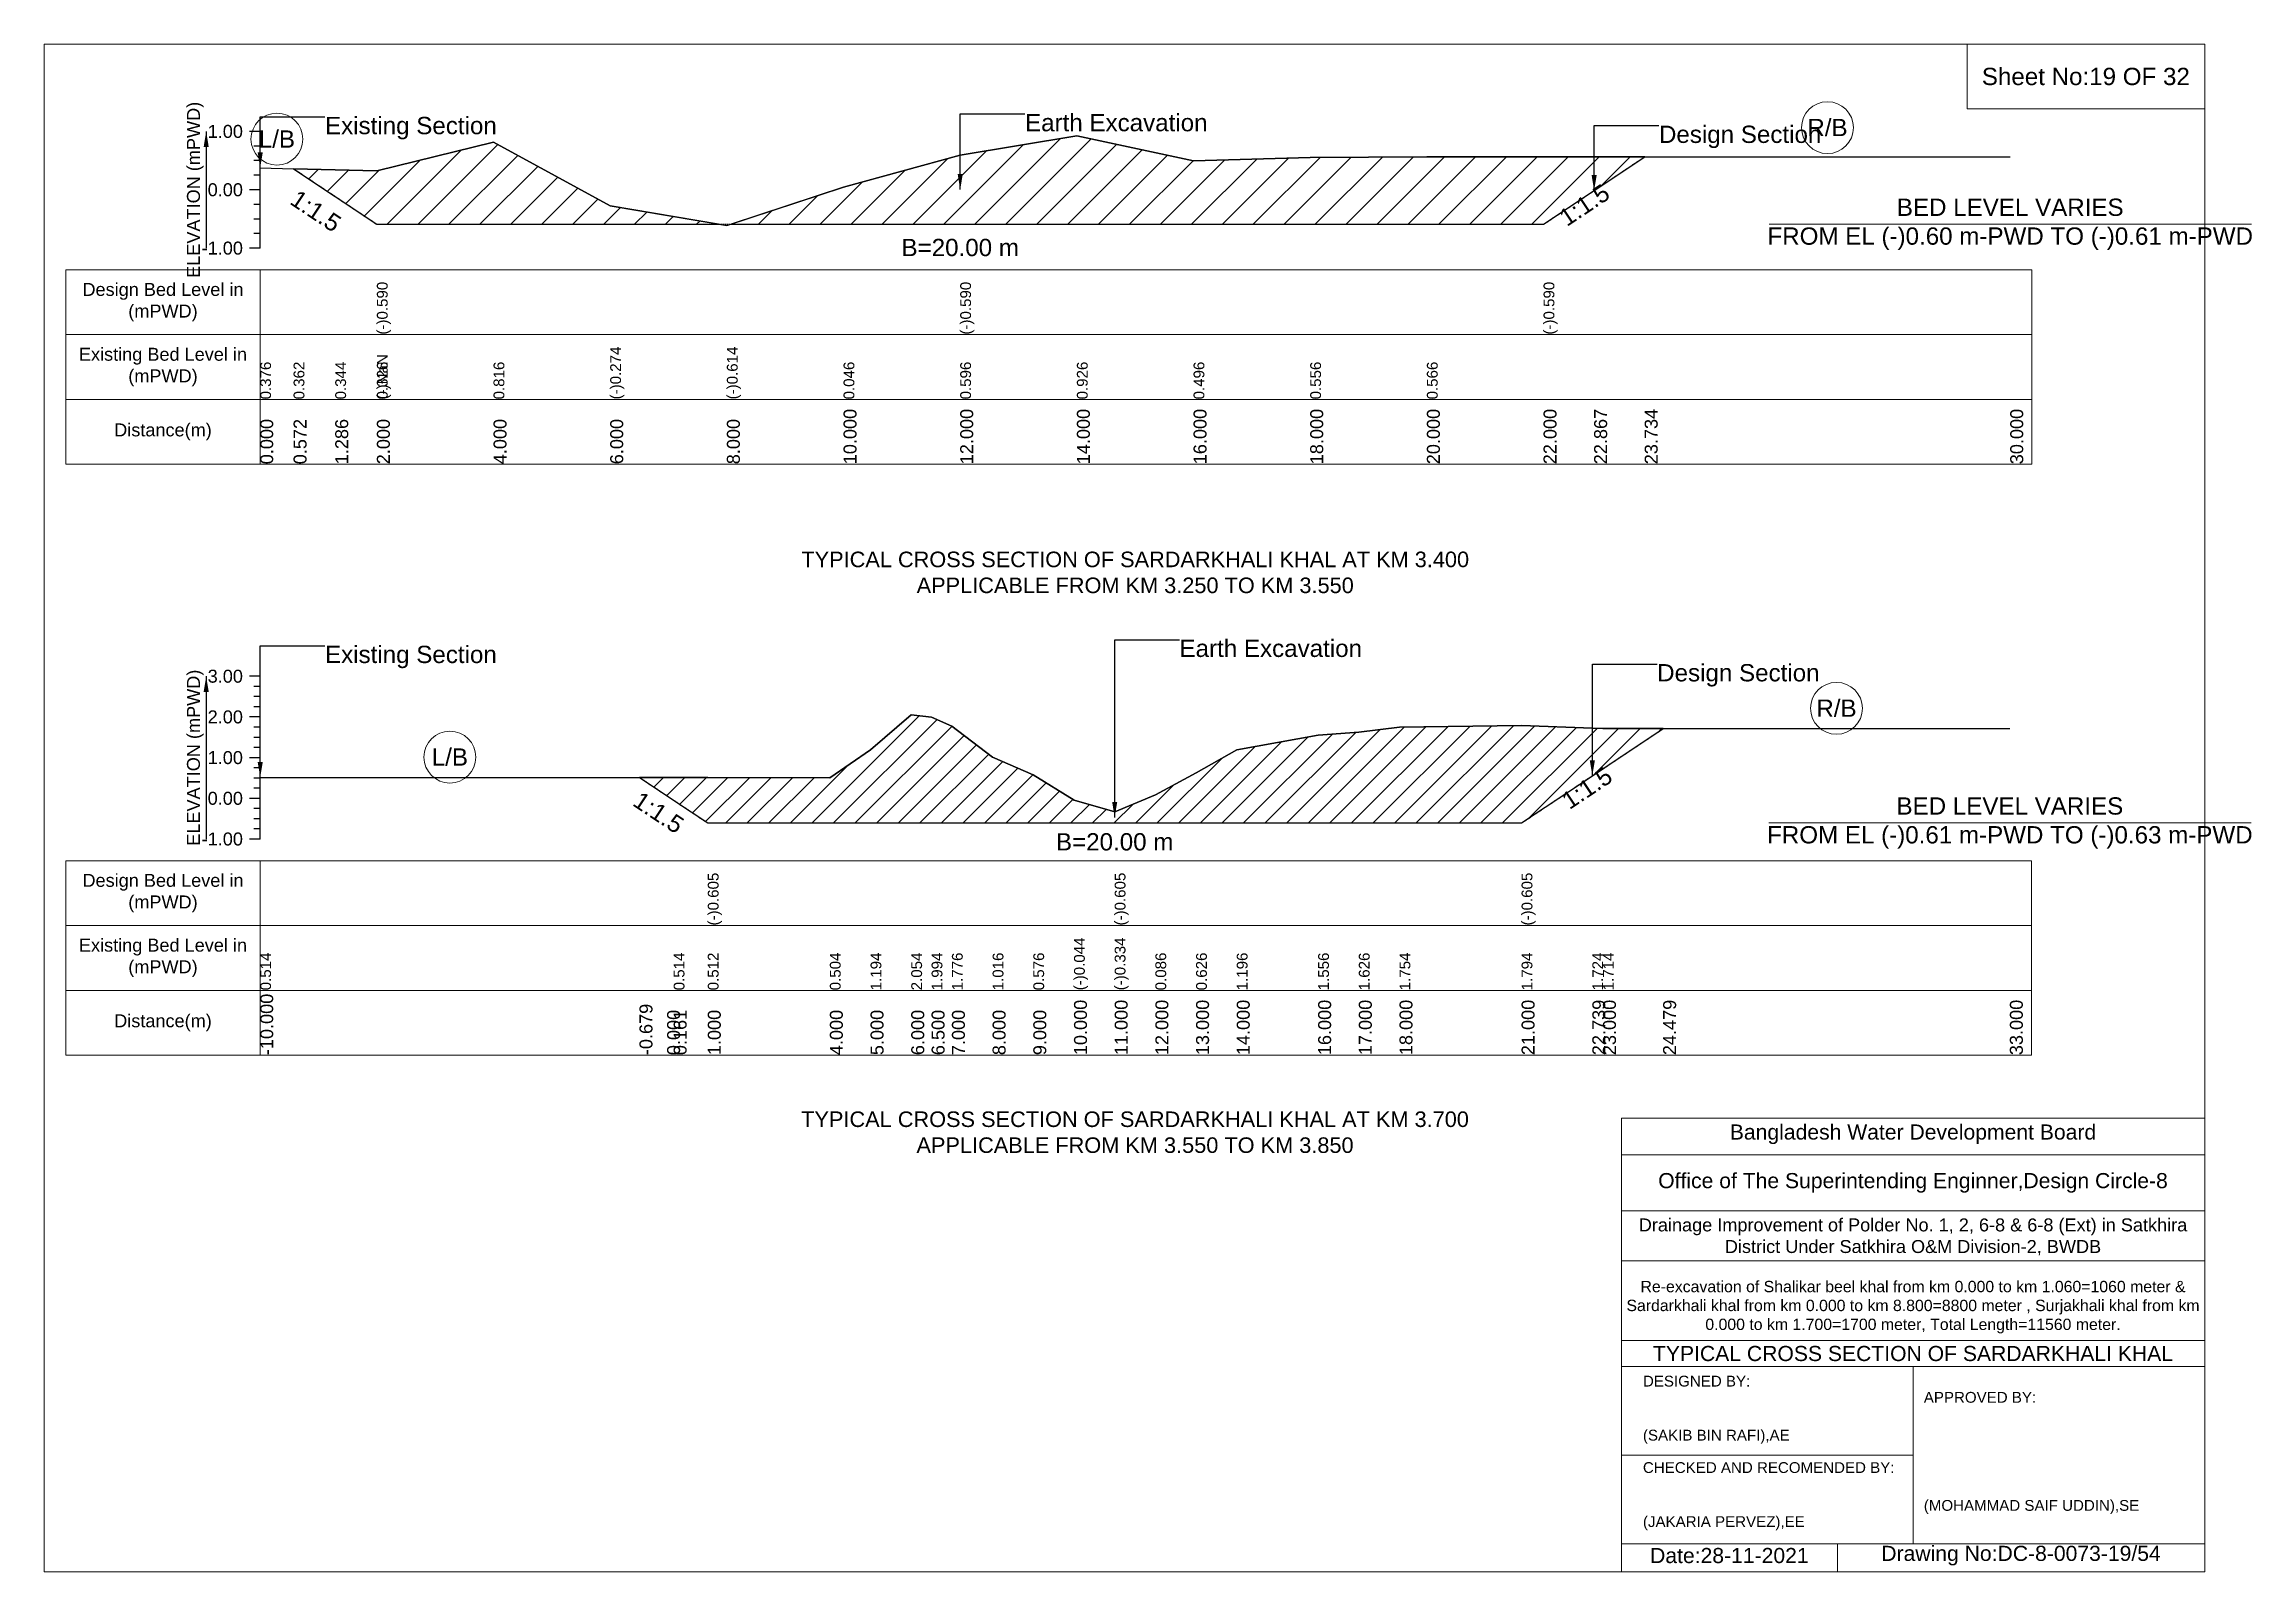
# Model space of a CAD drawing. Header units: inches. Extents: x 93000 to 416000, y -4242 to 0.
# Drawn here: x 280000 to 286131, y -4242 to 0 of the extents above; entities that cross this region are included whole.
import ezdxf

# ---------------------------------------------------------------- set-up
doc = ezdxf.new("R2010")
doc.units = ezdxf.units.IN
doc.header["$LTSCALE"] = 7
doc.header["$MEASUREMENT"] = 0
doc.linetypes.add('DASHED', pattern=[0.75, 0.5, -0.25])
for name, color, linetype, lineweight in [('Cross section Data Border', 7, 'Continuous', 9), ('Cross Section Labels', 7, 'Continuous', 9), ('Design_Bed_Level for Xsection', 7, 'DASHED', 25), ('Existing_Bed_Level for Xsection', 7, 'Continuous', 25), ('Long Section Labels', 7, 'Continuous', 9)]:
    doc.layers.add(name, color=color, linetype=linetype, lineweight=lineweight)
doc.styles.get("Standard").update_dxf_attribs({"font": 'arial.ttf'})
doc.dimstyles.get("Standard").update_dxf_attribs({"dimtxt": 0.18, "dimasz": 0.18, "dimexe": 0.18, "dimexo": 0.0625, "dimgap": 0.09, "dimtad": 0, "dimtih": 1, "dimtoh": 1, "dimdec": 4, "dimzin": 0, "dimdsep": 46, "dimtxsty": 'Standard', "dimcen": 0.09, "dimadec": 0, "dimazin": 0, "dimtfac": 1, "dimtdec": 4, "dimtofl": 0, "dimtmove": 0, "dimatfit": 3, "dimfxl": 0, "dimtolj": 1, "dimtzin": 0, "dimarcsym": 0})

msp = doc.modelspace()

# ---------------------------------------------------------------- texts
at = {"layer": 'Cross section Data Border', "attachment_point": 5}
for s, insert, char_height in [('Sheet No:19 OF 32', (285670, -90), 48), ('Bangladesh Water Development Board', (285190, -3027), 42), ('Office of The Superintending Enginner,Design Circle-8', (285190, -3162), 42)]:
    msp.add_mtext(s, dxfattribs=dict(at, insert=insert, char_height=char_height))
at = {"layer": 'Cross section Data Border'}
for s, insert, char_height, width, attachment_point in [('Design Bed Level in (mPWD)', (280330, -716.5), 36, 480, 5), ('Existing Bed Level in (mPWD)', (280330, -896.5), 36, 480, 5), ('Distance(m)', (280330, -1076.5), 36, 480, 5), ('Design Bed Level in (mPWD)', (280330, -2357.3), 36, 480, 5), ('Existing Bed Level in (mPWD)', (280330, -2537.3), 36, 480, 5), ('Distance(m)', (280330, -2717.3), 36, 480, 5), ('Drainage Improvement of Polder No. 1, 2, 6-8 & 6-8 (Ext) in Satkhira District Under Satkhira O&M Division-2, BWDB', (285190, -3312), 36, 1680, 5), ('Re-excavation of Shalikar beel khal from km 0.000 to km 1.060=1060 meter & Sardarkhali khal from km 0.000 to km 8.800=8800 meter , Surjakhali khal from km 0.000 to km 1.700=1700 meter, Total Length=11560 meter.', (285190, -3507), 31.4683, 1620, 5), ('TYPICAL CROSS SECTION OF SARDARKHALI KHAL', (285190, -3636), 42, 1680, 5), ('DESIGNED BY:\\P\\P\\P(SAKIB BIN RAFI),AE', (284440, -3792), 30, 840, 4), ('APPROVED BY:\\P\\P\\P\\P\\P\\P(MOHAMMAD SAIF UDDIN),SE', (285220, -3912), 30, 840, 4), ('CHECKED AND RECOMENDED BY:\\P\\P\\P(JAKARIA PERVEZ),EE', (284440, -4032), 30, 840, 4), ('Drawing No:DC-8-0073-19/54', (285490, -4197), 42, 1320, 5), ('Date:28-11-2021', (284680, -4197), 42, 840, 5)]:
    msp.add_mtext(s, dxfattribs=dict(at, insert=insert, char_height=char_height, width=width, attachment_point=attachment_point))
at = {"layer": 'Cross Section Labels'}
for s, insert, char_height, attachment_point in [('L/B', (280646.4, -263.8), 48, 5), ('Existing Section', (280780, -202), 48, 1), ('Earth Excavation', (282724, -193.9), 48, 1), ('Design Section', (284484.5, -226.3), 48, 1), ('R/B', (284952.5, -231.8), 48, 5), ('BED LEVEL VARIES \\PFROM EL (-)0.60 m-PWD TO (-)0.61 m-PWD', (285460, -500.1), 48, 5), ('B=20.00 m', (282544, -540.6), 48, 2), ('TYPICAL CROSS SECTION OF SARDARKHALI KHAL AT KM 3.400\\PAPPLICABLE FROM KM 3.250 TO KM 3.550', (283030, -1467), 43.2, 5), ('Earth Excavation', (283153, -1653.6), 48, 1), ('Existing Section', (280780, -1670.5), 48, 1), ('Design Section', (284479.5, -1721.4), 48, 1), ('R/B', (284977.5, -1844.1), 48, 5), ('L/B', (281126.7, -1979.7), 48, 5), ('BED LEVEL VARIES \\PFROM EL (-)0.61 m-PWD TO (-)0.63 m-PWD', (285459, -2162.6), 48, 5), ('B=20.00 m', (282973, -2190.9), 48, 2), ('TYPICAL CROSS SECTION OF SARDARKHALI KHAL AT KM 3.700\\PAPPLICABLE FROM KM 3.550 TO KM 3.850', (283029.5, -3021.5), 43.2, 5)]:
    msp.add_mtext(s, dxfattribs=dict(at, insert=insert, char_height=char_height, attachment_point=attachment_point))
at = {"layer": 'Cross Section Labels', "char_height": 48, "attachment_point": 2}
for insert, rotation in [((280767.9, -443.3), 326.30993), ((284264, -426.7), 33.69007), ((284271.3, -2045.7), 33.69007), ((281719.9, -2113.5), 326.30993)]:
    msp.add_mtext('1:1.5', dxfattribs=dict(at, insert=insert, rotation=rotation))
at = {"layer": 'Existing_Bed_Level for Xsection', "char_height": 36, "attachment_point": 5, "rotation": 90}
for insert in [(280420, -404.5), (280420, -1981.3)]:
    msp.add_mtext('ELEVATION (mPWD)', dxfattribs=dict(at, insert=insert))
at = {"layer": 'Existing_Bed_Level for Xsection', "char_height": 36, "attachment_point": 6}
for s, insert in [('1.00', (280552, -242.5)), ('0.00', (280552, -404.5)), ('-1.00', (280552, -566.5)), ('3.00', (280552, -1755.3)), ('2.00', (280552, -1868.3)), ('1.00', (280552, -1981.3)), ('0.00', (280552, -2094.3)), ('-1.00', (280552, -2207.3))]:
    msp.add_mtext(s, dxfattribs=dict(at, insert=insert))
at = {"layer": 'Long Section Labels', "attachment_point": 1, "rotation": 90}
for s, insert, char_height in [('(-)0.590', (280924, -806.5), 30), ('(-)0.590', (282544, -806.5), 30), ('(-)0.590', (284164, -806.5), 30), ('(-)0.274', (281572, -986.5), 30), ('(-)0.614', (281896, -986.5), 30), ('0.376', (280600, -986.5), 30), ('0.362', (280692.7, -986.5), 30), ('0.344', (280808.4, -986.5), 30), ('(-)NaN', (280924, -986.5), 30), ('0.326', (280924, -986.5), 30), ('0.326', (280924, -986.5), 30), ('0.816', (281248, -986.5), 30), ('0.046', (282220, -986.5), 30), ('0.596', (282544, -986.5), 30), ('0.596', (282544, -986.5), 30), ('0.596', (282544, -986.5), 30), ('0.926', (282868, -986.5), 30), ('0.496', (283192, -986.5), 30), ('0.556', (283516, -986.5), 30), ('0.566', (283840, -986.5), 30), ('0.566', (283840, -986.5), 30), ('0.566', (283840, -986.5), 30), ('0.566', (283840, -986.5), 30), ('0.566', (283840, -986.5), 30), ('0.566', (283840, -986.5), 30), ('0.566', (283840, -986.5), 30), ('10.000', (282220, -1166.5), 36), ('12.000', (282544, -1166.5), 36), ('12.000', (282544, -1166.5), 36), ('12.000', (282544, -1166.5), 36), ('14.000', (282868, -1166.5), 36), ('16.000', (283192, -1166.5), 36), ('18.000', (283516, -1166.5), 36), ('20.000', (283840, -1166.5), 36), ('22.000', (284164, -1166.5), 36), ('22.000', (284164, -1166.5), 36), ('22.000', (284164, -1166.5), 36), ('22.867', (284304.5, -1166.5), 36), ('23.734', (284444.9, -1166.5), 36), ('30.000', (285460, -1166.5), 36), ('0.000', (280600, -1166.5), 36), ('0.572', (280692.7, -1166.5), 36), ('1.286', (280808.4, -1166.5), 36), ('2.000', (280924, -1166.5), 36), ('2.000', (280924, -1166.5), 36), ('2.000', (280924, -1166.5), 36), ('4.000', (281248, -1166.5), 36), ('6.000', (281572, -1166.5), 36), ('8.000', (281896, -1166.5), 36), ('(-)0.605', (281843, -2447.3), 30), ('(-)0.605', (282973, -2447.3), 30), ('(-)0.605', (284103, -2447.3), 30), ('(-)0.044', (282860, -2627.3), 30), ('(-)0.334', (282973, -2627.3), 30), ('(-)0.334', (282973, -2627.3), 30), ('(-)0.334', (282973, -2627.3), 30), ('0.514', (280600, -2627.3), 30), ('0.514', (280600, -2627.3), 30), ('0.514', (280600, -2627.3), 30), ('0.514', (281748.2, -2627.3), 30), ('0.512', (281843, -2627.3), 30), ('0.512', (281843, -2627.3), 30), ('0.512', (281843, -2627.3), 30), ('0.504', (282182, -2627.3), 30), ('1.194', (282295, -2627.3), 30), ('2.054', (282408, -2627.3), 30), ('1.994', (282464.5, -2627.3), 30), ('1.776', (282521, -2627.3), 30), ('1.016', (282634, -2627.3), 30), ('0.576', (282747, -2627.3), 30), ('0.086', (283086, -2627.3), 30), ('0.626', (283199, -2627.3), 30), ('1.196', (283312, -2627.3), 30), ('1.556', (283538, -2627.3), 30), ('1.626', (283651, -2627.3), 30), ('1.754', (283764, -2627.3), 30), ('1.794', (284103, -2627.3), 30), ('1.794', (284103, -2627.3), 30), ('1.794', (284103, -2627.3), 30), ('1.724', (284299.5, -2627.3), 30), ('1.714', (284329, -2627.3), 30), ('1.714', (284329, -2627.3), 30), ('1.714', (284329, -2627.3), 30), ('-10.000', (280600, -2807.3), 36), ('-0.679', (281653.3, -2807.3), 36), ('0.000', (281730, -2807.3), 36), ('0.161', (281748.2, -2807.3), 36), ('1.000', (281843, -2807.3), 36), ('1.000', (281843, -2807.3), 36), ('1.000', (281843, -2807.3), 36), ('4.000', (282182, -2807.3), 36), ('5.000', (282295, -2807.3), 36), ('6.000', (282408, -2807.3), 36), ('6.500', (282464.5, -2807.3), 36), ('7.000', (282521, -2807.3), 36), ('8.000', (282634, -2807.3), 36), ('9.000', (282747, -2807.3), 36), ('10.000', (282860, -2807.3), 36), ('11.000', (282973, -2807.3), 36), ('11.000', (282973, -2807.3), 36), ('11.000', (282973, -2807.3), 36), ('12.000', (283086, -2807.3), 36), ('13.000', (283199, -2807.3), 36), ('14.000', (283312, -2807.3), 36), ('16.000', (283538, -2807.3), 36), ('17.000', (283651, -2807.3), 36), ('18.000', (283764, -2807.3), 36), ('21.000', (284103, -2807.3), 36), ('21.000', (284103, -2807.3), 36), ('21.000', (284103, -2807.3), 36), ('22.739', (284299.5, -2807.3), 36), ('23.000', (284329, -2807.3), 36), ('24.479', (284496.1, -2807.3), 36), ('33.000', (285459, -2807.3), 36)]:
    msp.add_mtext(s, dxfattribs=dict(at, insert=insert, char_height=char_height))

# ---------------------------------------------------------------- hatches: boundary and pattern name
at = {"layer": 'Existing_Bed_Level for Xsection'}
h = msp.add_hatch(dxfattribs=at)
h.set_pattern_fill('ANSI31', color=256, scale=486, style=0)
h.paths.add_polyline_path([(280692.7, -345.9), (280808.4, -423), (280924, -500.1), (281248, -500.1), (281572, -500.1), (281873.1, -500.1), (281572, -448.9), (281248, -272.3), (280924, -351.7), (280808.4, -348.8)])
h = msp.add_hatch(dxfattribs=at)
h.set_pattern_fill('ANSI31', color=256, scale=486, style=0)
h.paths.add_polyline_path([(281907.8, -500.1), (282220, -500.1), (282544, -500.1), (282868, -500.1), (283192, -500.1), (283516, -500.1), (283840, -500.1), (284164, -500.1), (284304.5, -406.5), (284444.9, -312.8), (284304.5, -312.8), (284164, -312.8), (283840, -312.8), (283516, -314.5), (283192, -324.2), (282868, -254.5), (282544, -308), (282220, -397.1)])
h = msp.add_hatch(dxfattribs=at)
h.set_pattern_fill('ANSI31', color=256, scale=339, style=0)
h.paths.add_polyline_path([(281653.3, -2036.2), (281730, -2087.3), (281748.2, -2099.4), (281843, -2162.6), (282182, -2162.6), (282295, -2162.6), (282408, -2162.6), (282464.5, -2162.6), (282521, -2162.6), (282634, -2162.6), (282747, -2162.6), (282860, -2162.6), (282973, -2162.6), (283086, -2162.6), (283199, -2162.6), (283312, -2162.6), (283538, -2162.6), (283651, -2162.6), (283764, -2162.6), (284103, -2162.6), (284299.5, -2031.6), (284329, -2012), (284496.1, -1900.6), (284329, -1900.6), (284299.5, -1899.4), (284103, -1891.5), (283764, -1896.1), (283651, -1910.5), (283538, -1918.4), (283312, -1959.1), (283199, -2023.5), (283086, -2084.5), (282973, -2132), (282860, -2099.2), (282747, -2029.2), (282634, -1979.5), (282521, -1893.6), (282464.5, -1868.9), (282408, -1862.2), (282295, -1959.3), (282182, -2037.3), (281843, -2036.5), (281748.2, -2036.2), (281730, -2036.2)])

# ---------------------------------------------------------------- linework, layer by layer
at = {"layer": 'Cross section Data Border'}
for points in [[(280000, 0), (286000, 0), (286000, -4242), (280000, -4242)], [(285340, 0), (286000, 0), (286000, -180), (285340, -180)], [(280060, -626.5), (285520, -626.5), (285520, -1166.5), (280060, -1166.5)], [(280060, -2267.3), (285519, -2267.3), (285519, -2807.3), (280060, -2807.3)]]:
    msp.add_lwpolyline(points, close=True, dxfattribs=at)
for points in [[(280600, -626.5), (280600, -1166.5)], [(280060, -806.5), (285520, -806.5)], [(280060, -986.5), (285520, -986.5)], [(280600, -2267.3), (280600, -2807.3)], [(280060, -2447.3), (285519, -2447.3)], [(280060, -2627.3), (285519, -2627.3)], [(284380, -4242), (284380, -2982), (286000, -2982)], [(284380, -3084), (286000, -3084)], [(284380, -3240), (286000, -3240)], [(284380, -3378), (286000, -3378)], [(284380, -3600), (286000, -3600)], [(284380, -3672), (286000, -3672)], [(285190, -3672), (285190, -4164)], [(284380, -3918), (285190, -3918)], [(284380, -4164), (286000, -4164)], [(284980, -4164), (284980, -4242)]]:
    msp.add_lwpolyline(points, dxfattribs=at)
at = {"layer": 'Cross Section Labels'}
for points in [[(284790.2, -500.1), (286129.8, -500.1)], [(284789.2, -2162.6), (286128.8, -2162.6)]]:
    msp.add_lwpolyline(points, dxfattribs=at)
for centre in [(284952.5, -231.8), (280646.4, -263.8), (284977.5, -1844.1), (281126.7, -1979.7)]:
    msp.add_circle(centre, 72, dxfattribs=at)
at = {"layer": 'Design_Bed_Level for Xsection'}
for points in [[(280692.7, -345.9), (280808.4, -423), (280924, -500.1), (282544, -500.1), (284164, -500.1), (284304.5, -406.5), (284444.9, -312.8)], [(281653.3, -2036.2), (281748.2, -2099.4), (281843, -2162.6), (282973, -2162.6), (284103, -2162.6), (284299.5, -2031.6), (284496.1, -1900.6)]]:
    msp.add_lwpolyline(points, dxfattribs=at)
at = {"layer": 'Existing_Bed_Level for Xsection'}
for points in [[(280600, -242.5), (280570, -242.5)], [(280600, -566.5), (280600, -404.5), (280600, -242.5)], [(280600, -283), (280582, -283)], [(280600, -343.6), (280692.7, -345.9), (280808.4, -348.8), (280924, -351.7), (280924, -351.7), (281248, -272.3), (281572, -448.9), (281896, -504), (282220, -397.1), (282544, -308), (282544, -308), (282868, -254.5), (283192, -324.2), (283516, -314.5), (283840, -312.8), (284164, -312.8), (284164, -312.8), (284304.5, -312.8), (284444.9, -312.8), (285460, -312.8)], [(280600, -323.5), (280582, -323.5)], [(280600, -364), (280582, -364)], [(280600, -404.5), (280570, -404.5)], [(280600, -445), (280582, -445)], [(280600, -485.5), (280582, -485.5)], [(280600, -526), (280582, -526)], [(280600, -566.5), (280570, -566.5)], [(280600, -1755.3), (280570, -1755.3)], [(280600, -2207.3), (280600, -2094.3), (280600, -1981.3), (280600, -1868.3), (280600, -1755.3)], [(280600, -1783.5), (280582, -1783.5)], [(280600, -1811.8), (280582, -1811.8)], [(280600, -1868.3), (280570, -1868.3)], [(280600, -1840), (280582, -1840)], [(280600, -1896.5), (280582, -1896.5)], [(280600, -2036.2), (281653.3, -2036.2), (281730, -2036.2), (281748.2, -2036.2), (281843, -2036.5), (281843, -2036.5), (282182, -2037.3), (282295, -1959.3), (282408, -1862.2), (282464.5, -1868.9), (282521, -1893.6), (282634, -1979.5), (282747, -2029.2), (282860, -2099.2), (282973, -2132), (282973, -2132), (283086, -2084.5), (283199, -2023.5), (283312, -1959.1), (283538, -1918.4), (283651, -1910.5), (283764, -1896.1), (284103, -1891.5), (284103, -1891.5), (284299.5, -1899.4), (284329, -1900.6), (284496.1, -1900.6), (285459, -1900.6)], [(280600, -1924.8), (280582, -1924.8)], [(280600, -1953), (280582, -1953)], [(280600, -1981.3), (280570, -1981.3)], [(280600, -2009.5), (280582, -2009.5)], [(280600, -2037.8), (280582, -2037.8)], [(280600, -2066), (280582, -2066)], [(280600, -2094.3), (280570, -2094.3)], [(280600, -2122.5), (280582, -2122.5)], [(280600, -2150.8), (280582, -2150.8)], [(280600, -2179), (280582, -2179)], [(280600, -2207.3), (280570, -2207.3)]]:
    msp.add_lwpolyline(points, dxfattribs=at)
for points in [[(280692.7, -345.9), (280692.7, -345.9), (280808.4, -423), (280924, -500.1), (280924, -500.1), (281248, -500.1), (281572, -500.1), (281873.1, -500.1), (281572, -448.9), (281248, -272.3), (280924, -351.7), (280924, -351.7), (280808.4, -348.8), (280692.7, -345.9)], [(281907.8, -500.1), (282220, -500.1), (282544, -500.1), (282544, -500.1), (282868, -500.1), (283192, -500.1), (283516, -500.1), (283840, -500.1), (284164, -500.1), (284164, -500.1), (284304.5, -406.5), (284444.9, -312.8), (284304.5, -312.8), (284164, -312.8), (284164, -312.8), (283840, -312.8), (283516, -314.5), (283192, -324.2), (282868, -254.5), (282544, -308), (282544, -308), (282220, -397.1)], [(281653.3, -2036.2), (281653.3, -2036.2), (281730, -2087.3), (281748.2, -2099.4), (281843, -2162.6), (281843, -2162.6), (282182, -2162.6), (282295, -2162.6), (282408, -2162.6), (282464.5, -2162.6), (282521, -2162.6), (282634, -2162.6), (282747, -2162.6), (282860, -2162.6), (282973, -2162.6), (282973, -2162.6), (283086, -2162.6), (283199, -2162.6), (283312, -2162.6), (283538, -2162.6), (283651, -2162.6), (283764, -2162.6), (284103, -2162.6), (284103, -2162.6), (284299.5, -2031.6), (284329, -2012), (284496.1, -1900.6), (284329, -1900.6), (284299.5, -1899.4), (284103, -1891.5), (284103, -1891.5), (283764, -1896.1), (283651, -1910.5), (283538, -1918.4), (283312, -1959.1), (283199, -2023.5), (283086, -2084.5), (282973, -2132), (282973, -2132), (282860, -2099.2), (282747, -2029.2), (282634, -1979.5), (282521, -1893.6), (282464.5, -1868.9), (282408, -1862.2), (282295, -1959.3), (282182, -2037.3), (281843, -2036.5), (281843, -2036.5), (281748.2, -2036.2), (281730, -2036.2), (281653.3, -2036.2)]]:
    msp.add_lwpolyline(points, close=True, dxfattribs=at)

msp.set_redraw_order([(e.dxf.handle, doc.entitydb.next_handle()) for e in msp.query("TEXT MTEXT ATTDEF DIMENSION ARC_DIMENSION")])  # texts and dimensions are drawn at this point

# ---------------------------------------------------------------- leaders
at = {"layer": 'Cross Section Labels', "annotation_type": 0, "has_hookline": 1, "hookline_direction": 0}
for points, text_width in [([(280600, -343.6), (280600, -202), (280779.9, -202)], 467.2), ([(282544, -404), (282544, -193.9), (282723.9, -193.9)], 497), ([(284304.5, -406.5), (284304.5, -226.3), (284484.4, -226.3)], 441.2), ([(282973, -2147.3), (282973, -1653.6), (283152.9, -1653.6)], 497), ([(280600, -2036.2), (280600, -1670.5), (280779.9, -1670.5)], 467.2), ([(284299.5, -2031.6), (284299.5, -1721.4), (284479.4, -1721.4)], 441.2)]:
    msp.add_leader(points, dimstyle='Standard', override={"dimasz": 43.2}, dxfattribs=dict(at, text_width=text_width))
at = {"layer": 'Existing_Bed_Level for Xsection'}
for points in [[(280450, -242.5), (280450, -566.5)], [(280450, -1755.3), (280450, -2207.3)]]:
    msp.add_leader(points, dimstyle='Standard', override={"dimasz": 43.2}, dxfattribs=at)

doc.saveas('drawing.dxf')
